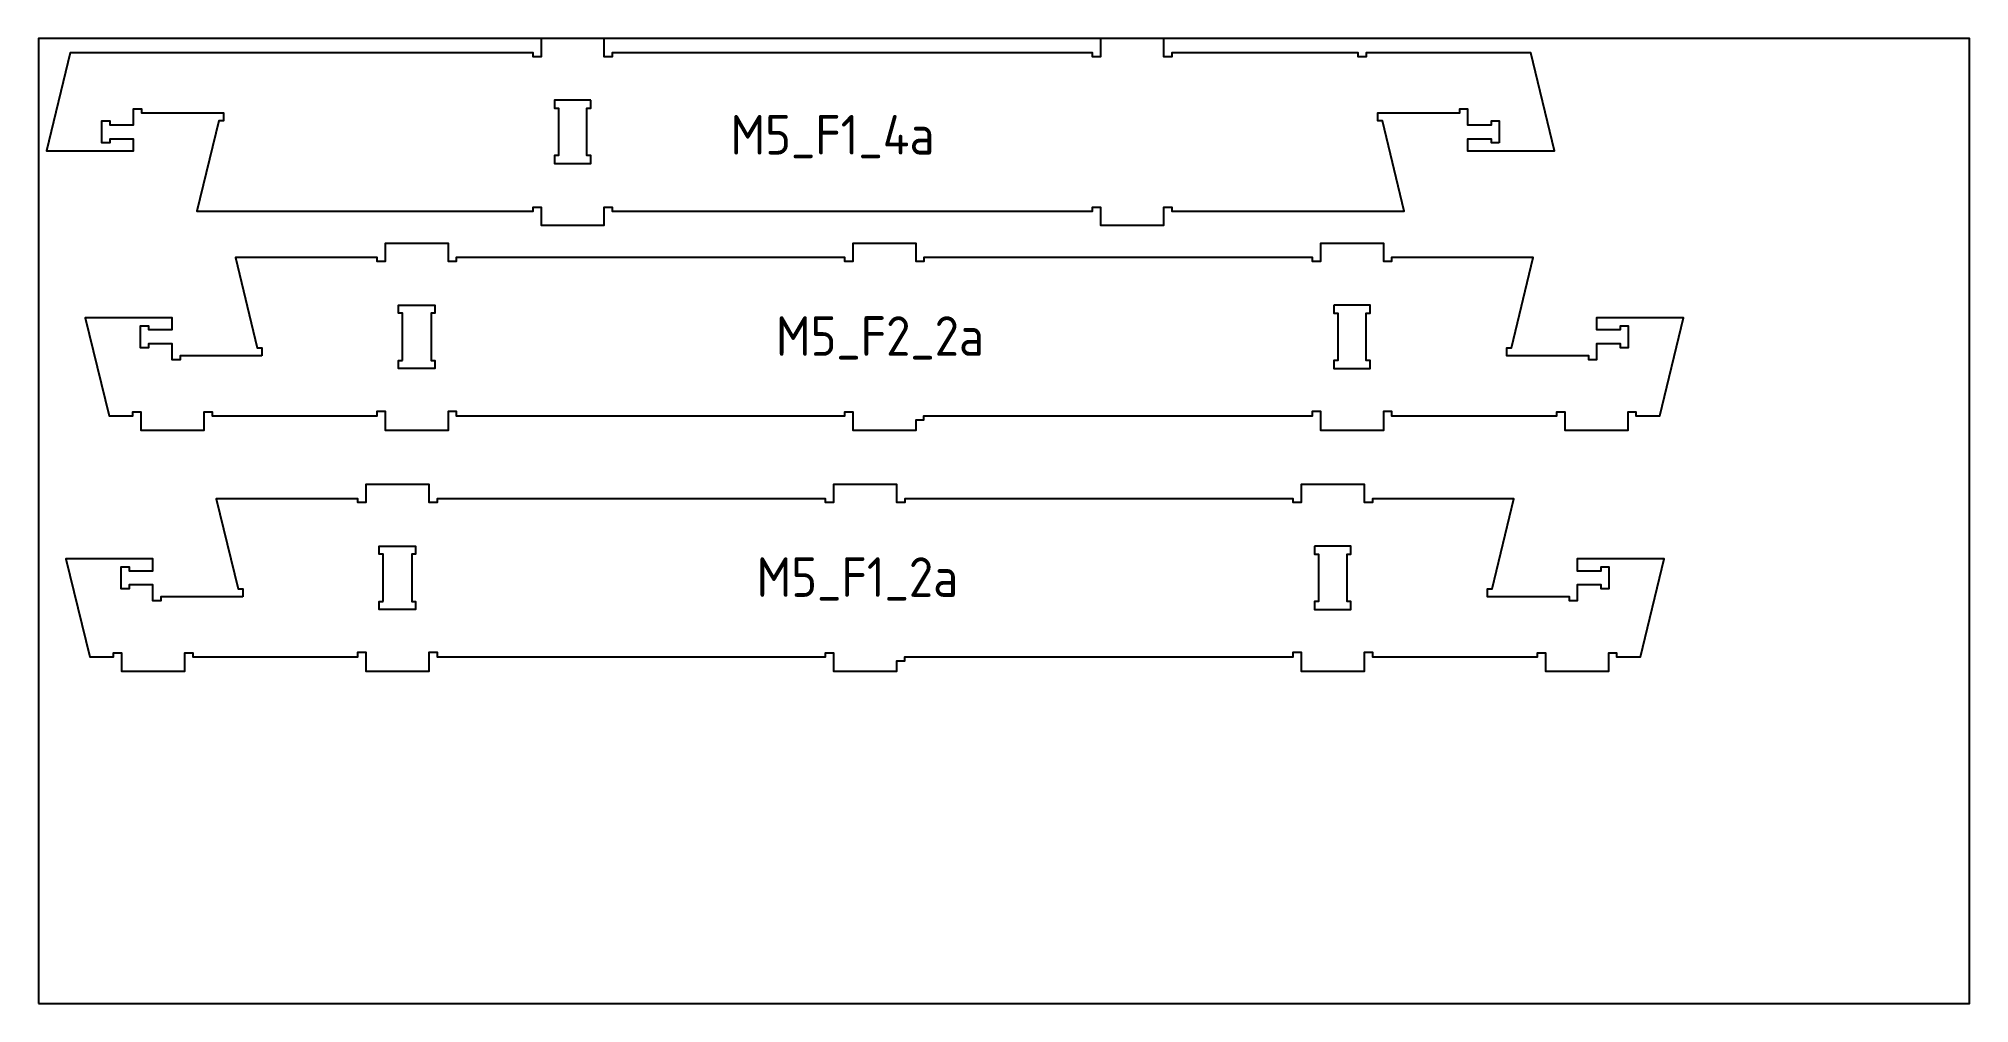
# Model space of a CAD drawing. Header units: millimetres. Extents: x -18174 to 50972, y 6312 to 16778.
# Drawn here: x -7348 to -4908, y 12913 to 14133 of the extents above; entities that cross this region are included whole.
import ezdxf

# ---------------------------------------------------------------- set-up
doc = ezdxf.new("R2010")
doc.units = ezdxf.units.MM
doc.header["$MEASUREMENT"] = 0
for name, color, linetype in [('freeswerk_CODES', 50, 'Continuous'), ('freeswerk_ELEMENTEN', 7, 'Continuous'), ('freeswerk_PLATEN', 3, 'Continuous')]:
    doc.layers.add(name, color=color, linetype=linetype)

msp = doc.modelspace()

# ---------------------------------------------------------------- texts
at = {"layer": 'freeswerk_CODES', "char_height": 50, "attachment_point": 1}
for s, insert in [('{\\Fiso|c0;M5_F1_4a}', (-6473.3, 14035.9)), ('{\\Fiso|c0;M5_F2_2a}', (-6415.9, 13781.4)), ('{\\Fiso|c0;M5_F1_2a}', (-6440.3, 13476.6))]:
    msp.add_mtext_dynamic_manual_height_columns(s, width=318.081, gutter_width=1456.3, heights=[0], dxfattribs=dict(at, insert=insert))

# ---------------------------------------------------------------- linework, layer by layer
at = {"layer": 'freeswerk_ELEMENTEN'}
for points in [[(-5501.8, 14000.5), (-5511.8, 14000.5), (-5511.8, 14005.5), (-5541.8, 14005.5), (-5541.8, 13990.5), (-5431.8, 13990.5), (-5461.8, 14114.5), (-5670.1, 14114.5), (-5670.1, 14109.5), (-5680.1, 14109.5), (-5680.1, 14114.5), (-5915.8, 14114.5), (-5915.8, 14109.5), (-5925.8, 14109.5), (-5925.8, 14132.5), (-6005.8, 14132.5), (-6005.8, 14109.5), (-6015.8, 14109.5), (-6015.8, 14114.5), (-6622.8, 14114.5), (-6622.8, 14109.5), (-6632.8, 14109.5), (-6632.8, 14132.5), (-6712.8, 14132.5), (-6712.8, 14109.5), (-6722.8, 14109.5), (-6722.8, 14114.5), (-7307.7, 14114.5), (-7337.7, 13990.5), (-7227.7, 13990.5), (-7227.7, 14005.5), (-7257.7, 14005.5), (-7257.7, 14000.5), (-7267.7, 14000.5), (-7267.7, 14028.5), (-7257.7, 14028.5), (-7257.7, 14023.5), (-7227.7, 14023.5), (-7227.7, 14043.5), (-7217.7, 14043.5), (-7217.7, 14038.5), (-7114.1, 14038.5), (-7114.1, 14028.5), (-7120.1, 14028.5), (-7147.7, 13914.5), (-6722.8, 13914.5), (-6722.8, 13919.5), (-6712.8, 13919.5), (-6712.8, 13896.5), (-6632.8, 13896.5), (-6632.8, 13919.5), (-6622.8, 13919.5), (-6622.8, 13914.5), (-6015.8, 13914.5), (-6015.8, 13919.5), (-6005.8, 13919.5), (-6005.8, 13896.5), (-5925.8, 13896.5), (-5925.8, 13919.5), (-5915.8, 13919.5), (-5915.8, 13914.5), (-5621.8, 13914.5), (-5649.4, 14028.5), (-5655.3, 14028.5), (-5655.3, 14038.5), (-5551.8, 14038.5), (-5551.8, 14043.5), (-5541.8, 14043.5), (-5541.8, 14023.5), (-5511.8, 14023.5), (-5511.8, 14028.5), (-5501.8, 14028.5)], [(-6649.8, 14054.5), (-6695.8, 14054.5), (-6695.8, 14044.5), (-6690.8, 14044.5), (-6690.8, 13984.5), (-6695.8, 13984.5), (-6695.8, 13974.5), (-6649.8, 13974.5), (-6649.8, 13984.5), (-6654.8, 13984.5), (-6654.8, 14044.5), (-6649.8, 14044.5)], [(-7065.4, 13731.5), (-7168.9, 13731.5), (-7168.9, 13726.5), (-7178.9, 13726.5), (-7178.9, 13746.5), (-7208.9, 13746.5), (-7208.9, 13741.5), (-7218.9, 13741.5), (-7218.9, 13769.5), (-7208.9, 13769.5), (-7208.9, 13764.5), (-7178.9, 13764.5), (-7178.9, 13779.5), (-7288.9, 13779.5), (-7258.5, 13655.5), (-7228.5, 13655.5), (-7228.5, 13660.5), (-7218.5, 13660.5), (-7218.5, 13637.5), (-7138.5, 13637.5), (-7138.5, 13660.5), (-7128.5, 13660.5), (-7128.5, 13655.5), (-6919.8, 13655.5), (-6919.8, 13661.5), (-6909.8, 13661.5), (-6909.8, 13637.5), (-6829.8, 13637.5), (-6829.8, 13661.5), (-6819.8, 13661.5), (-6819.8, 13655.5), (-6328.8, 13655.5), (-6328.8, 13660.5), (-6318.8, 13660.5), (-6318.8, 13637.5), (-6238.8, 13637.5), (-6238.8, 13650.5), (-6228.8, 13650.5), (-6228.8, 13655.5), (-5737.8, 13655.5), (-5737.8, 13661.5), (-5727.8, 13661.5), (-5727.8, 13637.5), (-5647.8, 13637.5), (-5647.8, 13661.5), (-5637.8, 13661.5), (-5637.8, 13655.5), (-5429.1, 13655.5), (-5429.1, 13660.5), (-5419.1, 13660.5), (-5419.1, 13637.5), (-5339.1, 13637.5), (-5339.1, 13660.5), (-5329.1, 13660.5), (-5329.1, 13655.5), (-5298.8, 13655.5), (-5268.8, 13779.5), (-5378.8, 13779.5), (-5378.8, 13764.5), (-5348.8, 13764.5), (-5348.8, 13769.5), (-5338.8, 13769.5), (-5338.8, 13741.5), (-5348.8, 13741.5), (-5348.8, 13746.5), (-5378.8, 13746.5), (-5378.8, 13726.5), (-5388.8, 13726.5), (-5388.8, 13731.5), (-5492.4, 13731.5), (-5492.4, 13741.5), (-5486.4, 13741.5), (-5458.8, 13855.5), (-5637.8, 13855.5), (-5637.8, 13850.5), (-5647.8, 13850.5), (-5647.8, 13873.5), (-5727.8, 13873.5), (-5727.8, 13850.5), (-5737.8, 13850.5), (-5737.8, 13855.5), (-6228.8, 13855.5), (-6228.8, 13850.5), (-6238.8, 13850.5), (-6238.8, 13873.5), (-6318.8, 13873.5), (-6318.8, 13850.5), (-6328.8, 13850.5), (-6328.8, 13855.5), (-6819.8, 13855.5), (-6819.8, 13850.5), (-6829.8, 13850.5), (-6829.8, 13873.5), (-6909.8, 13873.5), (-6909.8, 13850.5), (-6919.8, 13850.5), (-6919.8, 13855.5), (-7098.9, 13855.5), (-7071.3, 13741.5), (-7065.4, 13741.5)], [(-6887.8, 13725.5), (-6887.8, 13785.5), (-6892.8, 13785.5), (-6892.8, 13795.5), (-6846.8, 13795.5), (-6846.8, 13785.5), (-6851.8, 13785.5), (-6851.8, 13725.5), (-6846.8, 13725.5), (-6846.8, 13715.5), (-6892.8, 13715.5), (-6892.8, 13725.5)], [(-5710.8, 13795.5), (-5710.8, 13785.5), (-5705.8, 13785.5), (-5705.8, 13725.5), (-5710.8, 13725.5), (-5710.8, 13715.5), (-5664.8, 13715.5), (-5664.8, 13725.5), (-5669.8, 13725.5), (-5669.8, 13785.5), (-5664.8, 13785.5), (-5664.8, 13795.5)], [(-7089.8, 13426.7), (-7193.3, 13426.7), (-7193.3, 13421.7), (-7203.3, 13421.7), (-7203.3, 13441.7), (-7233.3, 13441.7), (-7233.3, 13436.7), (-7243.3, 13436.7), (-7243.3, 13464.7), (-7233.3, 13464.7), (-7233.3, 13459.7), (-7203.3, 13459.7), (-7203.3, 13474.7), (-7313.3, 13474.7), (-7282.9, 13350.7), (-7252.9, 13350.7), (-7252.9, 13355.7), (-7242.9, 13355.7), (-7242.9, 13332.7), (-7162.9, 13332.7), (-7162.9, 13355.7), (-7152.9, 13355.7), (-7152.9, 13350.7), (-6944.2, 13350.7), (-6944.2, 13356.7), (-6934.2, 13356.7), (-6934.2, 13332.7), (-6854.2, 13332.7), (-6854.2, 13356.7), (-6844.2, 13356.7), (-6844.2, 13350.7), (-6353.2, 13350.7), (-6353.2, 13355.7), (-6343.2, 13355.7), (-6343.2, 13332.7), (-6263.2, 13332.7), (-6263.2, 13345.7), (-6253.2, 13345.7), (-6253.2, 13350.7), (-5762.2, 13350.7), (-5762.2, 13356.7), (-5752.2, 13356.7), (-5752.2, 13332.7), (-5672.2, 13332.7), (-5672.2, 13356.7), (-5662.2, 13356.7), (-5662.2, 13350.7), (-5453.5, 13350.7), (-5453.5, 13355.7), (-5443.5, 13355.7), (-5443.5, 13332.7), (-5363.5, 13332.7), (-5363.5, 13355.7), (-5353.5, 13355.7), (-5353.5, 13350.7), (-5323.2, 13350.7), (-5293.2, 13474.7), (-5403.2, 13474.7), (-5403.2, 13459.7), (-5373.2, 13459.7), (-5373.2, 13464.7), (-5363.2, 13464.7), (-5363.2, 13436.7), (-5373.2, 13436.7), (-5373.2, 13441.7), (-5403.2, 13441.7), (-5403.2, 13421.7), (-5413.2, 13421.7), (-5413.2, 13426.7), (-5516.8, 13426.7), (-5516.8, 13436.7), (-5510.8, 13436.7), (-5483.2, 13550.7), (-5662.2, 13550.7), (-5662.2, 13545.7), (-5672.2, 13545.7), (-5672.2, 13568.7), (-5752.2, 13568.7), (-5752.2, 13545.7), (-5762.2, 13545.7), (-5762.2, 13550.7), (-6253.2, 13550.7), (-6253.2, 13545.7), (-6263.2, 13545.7), (-6263.2, 13568.7), (-6343.2, 13568.7), (-6343.2, 13545.7), (-6353.2, 13545.7), (-6353.2, 13550.7), (-6844.2, 13550.7), (-6844.2, 13545.7), (-6854.2, 13545.7), (-6854.2, 13568.7), (-6934.2, 13568.7), (-6934.2, 13545.7), (-6944.2, 13545.7), (-6944.2, 13550.7), (-7123.3, 13550.7), (-7095.7, 13436.7), (-7089.8, 13436.7)], [(-6912.2, 13420.7), (-6912.2, 13480.7), (-6917.2, 13480.7), (-6917.2, 13490.7), (-6871.2, 13490.7), (-6871.2, 13480.7), (-6876.2, 13480.7), (-6876.2, 13420.7), (-6871.2, 13420.7), (-6871.2, 13410.7), (-6917.2, 13410.7), (-6917.2, 13420.7)], [(-5735.2, 13490.7), (-5735.2, 13480.7), (-5730.2, 13480.7), (-5730.2, 13420.7), (-5735.2, 13420.7), (-5735.2, 13410.7), (-5689.2, 13410.7), (-5689.2, 13420.7), (-5694.2, 13420.7), (-5694.2, 13480.7), (-5689.2, 13480.7), (-5689.2, 13490.7)]]:
    msp.add_lwpolyline(points, close=True, dxfattribs=at)
at = {"layer": 'freeswerk_PLATEN'}
msp.add_lwpolyline([(-7347.7, 12912.5), (-4907.7, 12912.5), (-4907.7, 14132.5), (-7347.7, 14132.5)], close=True, dxfattribs=at)

msp.set_redraw_order([(e.dxf.handle, doc.entitydb.next_handle()) for e in msp.query("TEXT MTEXT ATTDEF DIMENSION ARC_DIMENSION")])  # texts and dimensions are drawn at this point

doc.saveas('drawing.dxf')
